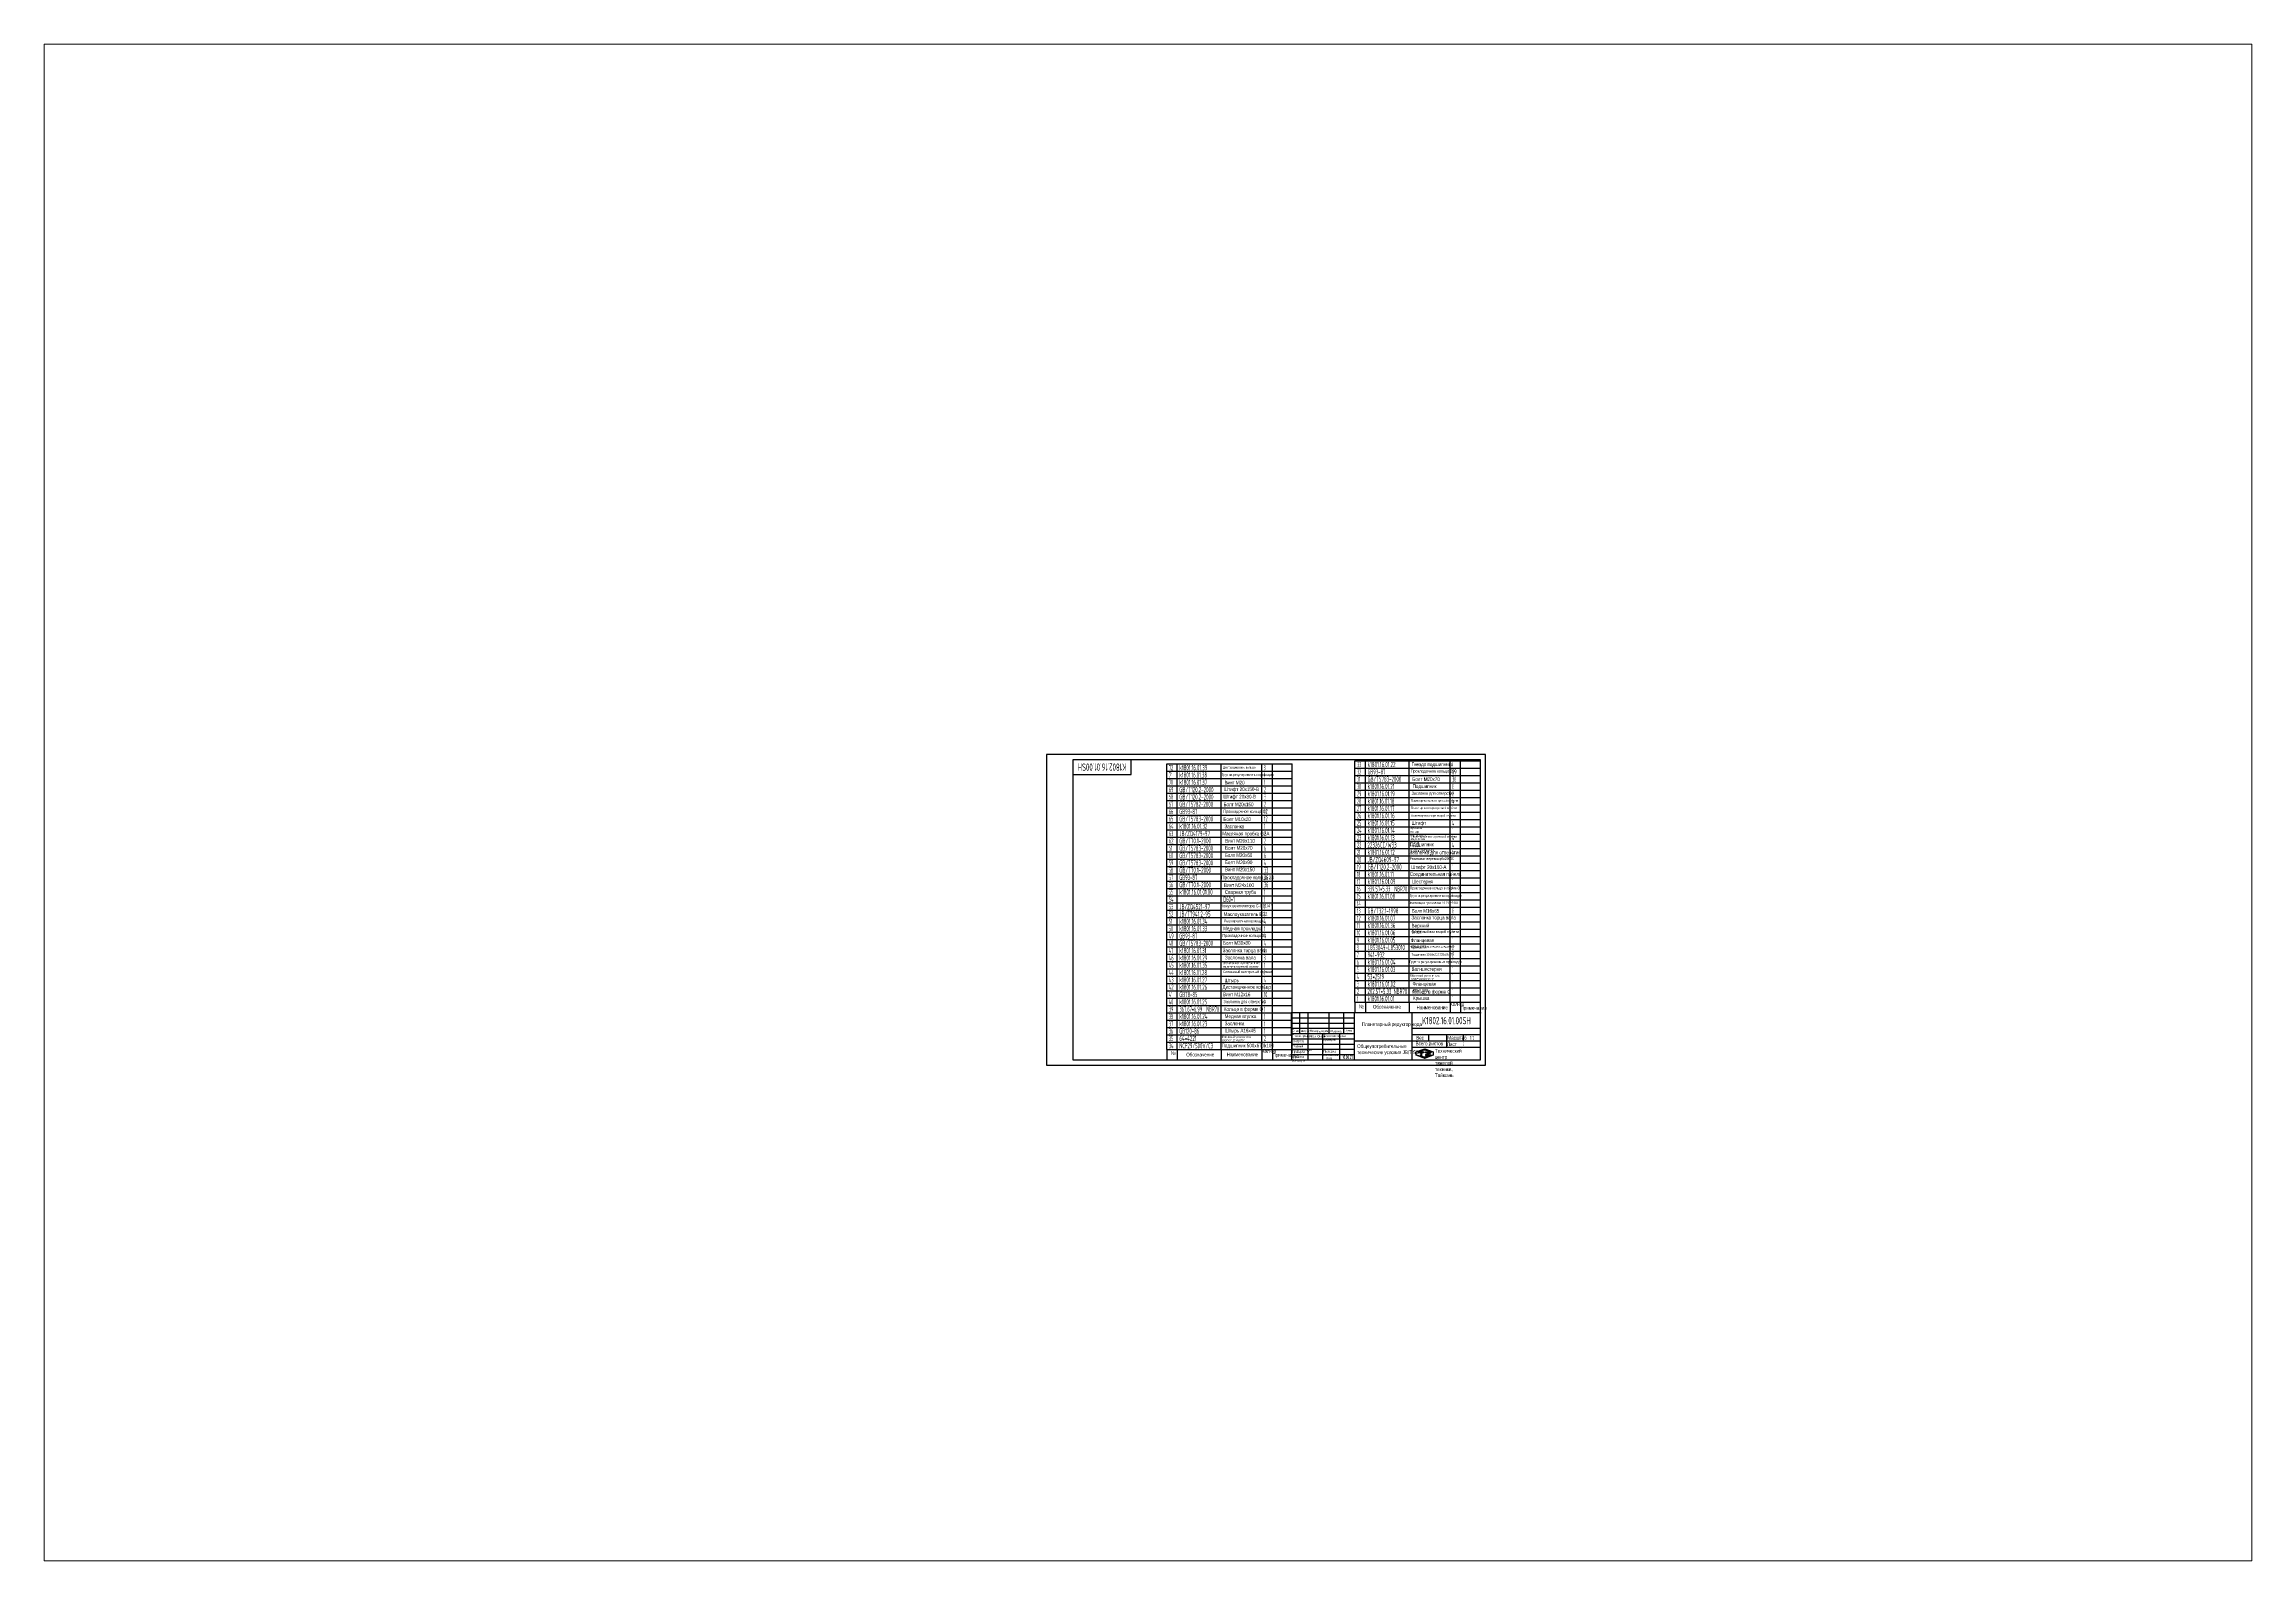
# Paper-space layout 'Layout1' of a CAD drawing. Header units: millimetres. Extents: x 29 to 257, y 20 to 177.
# The model-space entities are those that its viewports show. They can reach past a viewport. Long polylines and large blocks are cut down to what shows.
import ezdxf
from ezdxf.enums import TextEntityAlignment as Align

# ---------------------------------------------------------------- set-up
doc = ezdxf.new("R2010")
doc.units = ezdxf.units.MM
doc.header["$LTSCALE"] = 120
doc.linetypes.add('F', pattern=[0.75, 0.5, -0.25])
doc.linetypes.add('G', pattern=[2, 1.25, -0.25, 0.25, -0.25])
for name, color, linetype in [('01', 7, 'Continuous'), ('02', 1, 'Continuous'), ('04', 2, 'F'), ('05', 4, 'G'), ('11', 3, 'Continuous'), ('THICK', 7, 'Continuous')]:
    doc.layers.add(name, color=color, linetype=linetype)
doc.styles.get("Standard").update_dxf_attribs({"font": 'isocp', "width": 0.707, "bigfont": 'intecad.shx'})

# ---------------------------------------------------------------- blocks, each defined once
blk = doc.blocks.new('*U16', base_point=(252, 168.3))
at = {"layer": '01'}
for p, q in [((252, 168.3), (252, 182.3)), ((196, 168.3), (252, 168.3))]:
    blk.add_line(p, q, dxfattribs=at)
blk = doc.blocks.new('*U17')
at = {"layer": '04'}
blk.add_blockref('*U16', (0, 0), dxfattribs=at)
blk = doc.blocks.new('*U18')
at = {"layer": '01'}
for points in [[(415, 292), (25, 292)], [(25, 292), (25, 5)], [(415, 5), (415, 292)], [(25, 5), (415, 5)]]:
    blk.add_lwpolyline(points, dxfattribs=at)
at = {"layer": '02'}
for points in [[(420, 297), (0, 297)], [(0, 297), (0, 0)], [(420, 0), (420, 297)], [(0, 0), (420, 0)]]:
    blk.add_lwpolyline(points, dxfattribs=at)
blk = doc.blocks.new('*U21')
at = {"layer": '01'}
for p, q in [((0, -84), (0, 0)), ((1440, -84), (1440, 0))]:
    blk.add_line(p, q, dxfattribs=at)
at = {"layer": '02'}
for p, q in [((0, 0), (120, 0)), ((120, -84), (120, 0)), ((120, 0), (624, 0)), ((624, -84), (624, 0)), ((624, 0), (1092, 0)), ((1092, -84), (1092, 0)), ((1092, 0), (1212, 0)), ((1212, -84), (1212, 0)), ((1212, 0), (1440, 0))]:
    blk.add_line(p, q, dxfattribs=at)
blk = doc.blocks.new('*U22')
at = {"layer": '01'}
for p, q in [((0, -84), (0, 0)), ((1440, -84), (1440, 0))]:
    blk.add_line(p, q, dxfattribs=at)
at = {"layer": '02'}
for p, q in [((0, 0), (120, 0)), ((120, -84), (120, 0)), ((120, 0), (624, 0)), ((624, -84), (624, 0)), ((624, 0), (1092, 0)), ((1092, -84), (1092, 0)), ((1092, 0), (1212, 0)), ((1212, -84), (1212, 0)), ((1212, 0), (1440, 0))]:
    blk.add_line(p, q, dxfattribs=at)
blk = doc.blocks.new('*U23')
at = {"layer": '01'}
for p, q in [((0, -84), (0, 0)), ((1440, -84), (1440, 0))]:
    blk.add_line(p, q, dxfattribs=at)
at = {"layer": '02'}
for p, q in [((0, 0), (120, 0)), ((120, -84), (120, 0)), ((120, 0), (624, 0)), ((624, -84), (624, 0)), ((624, 0), (1092, 0)), ((1092, -84), (1092, 0)), ((1092, 0), (1212, 0)), ((1212, -84), (1212, 0)), ((1212, 0), (1440, 0))]:
    blk.add_line(p, q, dxfattribs=at)
blk = doc.blocks.new('*U24')
at = {"layer": '01'}
for p, q in [((0, -84), (0, 0)), ((1440, -84), (1440, 0))]:
    blk.add_line(p, q, dxfattribs=at)
at = {"layer": '02'}
for p, q in [((0, 0), (120, 0)), ((120, -84), (120, 0)), ((120, 0), (624, 0)), ((624, -84), (624, 0)), ((624, 0), (1092, 0)), ((1092, -84), (1092, 0)), ((1092, 0), (1212, 0)), ((1212, -84), (1212, 0)), ((1212, 0), (1440, 0))]:
    blk.add_line(p, q, dxfattribs=at)
blk = doc.blocks.new('*U25')
at = {"layer": '01'}
for p, q in [((0, -84), (0, 0)), ((1440, -84), (1440, 0))]:
    blk.add_line(p, q, dxfattribs=at)
at = {"layer": '02'}
for p, q in [((0, 0), (120, 0)), ((120, -84), (120, 0)), ((120, 0), (624, 0)), ((624, -84), (624, 0)), ((624, 0), (1092, 0)), ((1092, -84), (1092, 0)), ((1092, 0), (1212, 0)), ((1212, -84), (1212, 0)), ((1212, 0), (1440, 0))]:
    blk.add_line(p, q, dxfattribs=at)
blk = doc.blocks.new('*U26')
at = {"layer": '01'}
for p, q in [((0, -84), (0, 0)), ((1440, -84), (1440, 0))]:
    blk.add_line(p, q, dxfattribs=at)
at = {"layer": '02'}
for p, q in [((0, 0), (120, 0)), ((120, -84), (120, 0)), ((120, 0), (624, 0)), ((624, -84), (624, 0)), ((624, 0), (1092, 0)), ((1092, -84), (1092, 0)), ((1092, 0), (1212, 0)), ((1212, -84), (1212, 0)), ((1212, 0), (1440, 0))]:
    blk.add_line(p, q, dxfattribs=at)
blk = doc.blocks.new('*U27')
at = {"layer": '01'}
for p, q in [((0, -84), (0, 0)), ((1440, -84), (1440, 0))]:
    blk.add_line(p, q, dxfattribs=at)
at = {"layer": '02'}
for p, q in [((0, 0), (120, 0)), ((120, -84), (120, 0)), ((120, 0), (624, 0)), ((624, -84), (624, 0)), ((624, 0), (1092, 0)), ((1092, -84), (1092, 0)), ((1092, 0), (1212, 0)), ((1212, -84), (1212, 0)), ((1212, 0), (1440, 0))]:
    blk.add_line(p, q, dxfattribs=at)
blk = doc.blocks.new('*U28')
at = {"layer": '01'}
for p, q in [((0, -84), (0, 0)), ((1440, -84), (1440, 0))]:
    blk.add_line(p, q, dxfattribs=at)
at = {"layer": '02'}
for p, q in [((0, 0), (120, 0)), ((120, -84), (120, 0)), ((120, 0), (624, 0)), ((624, -84), (624, 0)), ((624, 0), (1092, 0)), ((1092, -84), (1092, 0)), ((1092, 0), (1212, 0)), ((1212, -84), (1212, 0)), ((1212, 0), (1440, 0))]:
    blk.add_line(p, q, dxfattribs=at)
blk = doc.blocks.new('*U29')
at = {"layer": '01'}
for p, q in [((0, -84), (0, 0)), ((1440, -84), (1440, 0))]:
    blk.add_line(p, q, dxfattribs=at)
at = {"layer": '02'}
for p, q in [((0, 0), (120, 0)), ((120, -84), (120, 0)), ((120, 0), (624, 0)), ((624, -84), (624, 0)), ((624, 0), (1092, 0)), ((1092, -84), (1092, 0)), ((1092, 0), (1212, 0)), ((1212, -84), (1212, 0)), ((1212, 0), (1440, 0))]:
    blk.add_line(p, q, dxfattribs=at)
blk = doc.blocks.new('*U30')
at = {"layer": '01'}
for p, q in [((0, -84), (0, 0)), ((1440, -84), (1440, 0))]:
    blk.add_line(p, q, dxfattribs=at)
at = {"layer": '02'}
for p, q in [((0, 0), (120, 0)), ((120, -84), (120, 0)), ((120, 0), (624, 0)), ((624, -84), (624, 0)), ((624, 0), (1092, 0)), ((1092, -84), (1092, 0)), ((1092, 0), (1212, 0)), ((1212, -84), (1212, 0)), ((1212, 0), (1440, 0))]:
    blk.add_line(p, q, dxfattribs=at)
blk = doc.blocks.new('*U31')
at = {"layer": '01'}
for p, q in [((0, -84), (0, 0)), ((1440, -84), (1440, 0))]:
    blk.add_line(p, q, dxfattribs=at)
at = {"layer": '02'}
for p, q in [((0, 0), (120, 0)), ((120, -84), (120, 0)), ((120, 0), (624, 0)), ((624, -84), (624, 0)), ((624, 0), (1092, 0)), ((1092, -84), (1092, 0)), ((1092, 0), (1212, 0)), ((1212, -84), (1212, 0)), ((1212, 0), (1440, 0))]:
    blk.add_line(p, q, dxfattribs=at)
blk = doc.blocks.new('*U32')
at = {"layer": '01'}
for p, q in [((0, -84), (0, 0)), ((1440, -84), (1440, 0))]:
    blk.add_line(p, q, dxfattribs=at)
at = {"layer": '02'}
for p, q in [((0, 0), (120, 0)), ((120, -84), (120, 0)), ((120, 0), (624, 0)), ((624, -84), (624, 0)), ((624, 0), (1092, 0)), ((1092, -84), (1092, 0)), ((1092, 0), (1212, 0)), ((1212, -84), (1212, 0)), ((1212, 0), (1440, 0))]:
    blk.add_line(p, q, dxfattribs=at)
blk = doc.blocks.new('*U33')
at = {"layer": '01'}
for p, q in [((0, -84), (0, 0)), ((1440, -84), (1440, 0))]:
    blk.add_line(p, q, dxfattribs=at)
at = {"layer": '02'}
for p, q in [((0, 0), (120, 0)), ((120, -84), (120, 0)), ((120, 0), (624, 0)), ((624, -84), (624, 0)), ((624, 0), (1092, 0)), ((1092, -84), (1092, 0)), ((1092, 0), (1212, 0)), ((1212, -84), (1212, 0)), ((1212, 0), (1440, 0))]:
    blk.add_line(p, q, dxfattribs=at)
blk = doc.blocks.new('*U34')
at = {"layer": '01'}
for p, q in [((0, -84), (0, 0)), ((1440, -84), (1440, 0))]:
    blk.add_line(p, q, dxfattribs=at)
at = {"layer": '02'}
for p, q in [((0, 0), (120, 0)), ((120, -84), (120, 0)), ((120, 0), (624, 0)), ((624, -84), (624, 0)), ((624, 0), (1092, 0)), ((1092, -84), (1092, 0)), ((1092, 0), (1212, 0)), ((1212, -84), (1212, 0)), ((1212, 0), (1440, 0))]:
    blk.add_line(p, q, dxfattribs=at)
blk = doc.blocks.new('*U35')
at = {"layer": '01'}
for p, q in [((0, -84), (0, 0)), ((1440, -84), (1440, 0))]:
    blk.add_line(p, q, dxfattribs=at)
at = {"layer": '02'}
for p, q in [((0, 0), (120, 0)), ((120, -84), (120, 0)), ((120, 0), (624, 0)), ((624, -84), (624, 0)), ((624, 0), (1092, 0)), ((1092, -84), (1092, 0)), ((1092, 0), (1212, 0)), ((1212, -84), (1212, 0)), ((1212, 0), (1440, 0))]:
    blk.add_line(p, q, dxfattribs=at)
blk = doc.blocks.new('*U36')
at = {"layer": '01'}
for p, q in [((0, -84), (0, 0)), ((1440, -84), (1440, 0))]:
    blk.add_line(p, q, dxfattribs=at)
at = {"layer": '02'}
for p, q in [((0, 0), (120, 0)), ((120, -84), (120, 0)), ((120, 0), (624, 0)), ((624, -84), (624, 0)), ((624, 0), (1092, 0)), ((1092, -84), (1092, 0)), ((1092, 0), (1212, 0)), ((1212, -84), (1212, 0)), ((1212, 0), (1440, 0))]:
    blk.add_line(p, q, dxfattribs=at)
blk = doc.blocks.new('*U37')
at = {"layer": '01'}
for p, q in [((0, -84), (0, 0)), ((1440, -84), (1440, 0))]:
    blk.add_line(p, q, dxfattribs=at)
at = {"layer": '02'}
for p, q in [((0, 0), (120, 0)), ((120, -84), (120, 0)), ((120, 0), (624, 0)), ((624, -84), (624, 0)), ((624, 0), (1092, 0)), ((1092, -84), (1092, 0)), ((1092, 0), (1212, 0)), ((1212, -84), (1212, 0)), ((1212, 0), (1440, 0))]:
    blk.add_line(p, q, dxfattribs=at)
blk = doc.blocks.new('*U38')
at = {"layer": '01'}
for p, q in [((0, -84), (0, 0)), ((1440, -84), (1440, 0))]:
    blk.add_line(p, q, dxfattribs=at)
at = {"layer": '02'}
for p, q in [((0, 0), (120, 0)), ((120, -84), (120, 0)), ((120, 0), (624, 0)), ((624, -84), (624, 0)), ((624, 0), (1092, 0)), ((1092, -84), (1092, 0)), ((1092, 0), (1212, 0)), ((1212, -84), (1212, 0)), ((1212, 0), (1440, 0))]:
    blk.add_line(p, q, dxfattribs=at)
blk = doc.blocks.new('*U39')
at = {"layer": '01'}
for p, q in [((0, -84), (0, 0)), ((1440, -84), (1440, 0))]:
    blk.add_line(p, q, dxfattribs=at)
at = {"layer": '02'}
for p, q in [((0, 0), (120, 0)), ((120, -84), (120, 0)), ((120, 0), (624, 0)), ((624, -84), (624, 0)), ((624, 0), (1092, 0)), ((1092, -84), (1092, 0)), ((1092, 0), (1212, 0)), ((1212, -84), (1212, 0)), ((1212, 0), (1440, 0))]:
    blk.add_line(p, q, dxfattribs=at)
blk = doc.blocks.new('*U40')
at = {"layer": '01'}
for p, q in [((0, -84), (0, 0)), ((1440, -84), (1440, 0))]:
    blk.add_line(p, q, dxfattribs=at)
at = {"layer": '02'}
for p, q in [((0, 0), (120, 0)), ((120, -84), (120, 0)), ((120, 0), (624, 0)), ((624, -84), (624, 0)), ((624, 0), (1092, 0)), ((1092, -84), (1092, 0)), ((1092, 0), (1212, 0)), ((1212, -84), (1212, 0)), ((1212, 0), (1440, 0))]:
    blk.add_line(p, q, dxfattribs=at)
blk = doc.blocks.new('*U41')
at = {"layer": '01'}
for p, q in [((0, -84), (0, 0)), ((1440, -84), (1440, 0))]:
    blk.add_line(p, q, dxfattribs=at)
at = {"layer": '02'}
for p, q in [((0, 0), (120, 0)), ((120, -84), (120, 0)), ((120, 0), (624, 0)), ((624, -84), (624, 0)), ((624, 0), (1092, 0)), ((1092, -84), (1092, 0)), ((1092, 0), (1212, 0)), ((1212, -84), (1212, 0)), ((1212, 0), (1440, 0))]:
    blk.add_line(p, q, dxfattribs=at)
blk = doc.blocks.new('*U42')
at = {"layer": '01'}
for p, q in [((0, -84), (0, 0)), ((1440, -84), (1440, 0))]:
    blk.add_line(p, q, dxfattribs=at)
at = {"layer": '02'}
for p, q in [((0, 0), (120, 0)), ((120, -84), (120, 0)), ((120, 0), (624, 0)), ((624, -84), (624, 0)), ((624, 0), (1092, 0)), ((1092, -84), (1092, 0)), ((1092, 0), (1212, 0)), ((1212, -84), (1212, 0)), ((1212, 0), (1440, 0))]:
    blk.add_line(p, q, dxfattribs=at)
blk = doc.blocks.new('*U43')
at = {"layer": '01'}
for p, q in [((0, -84), (0, 0)), ((1440, -84), (1440, 0))]:
    blk.add_line(p, q, dxfattribs=at)
at = {"layer": '02'}
for p, q in [((0, 0), (120, 0)), ((120, -84), (120, 0)), ((120, 0), (624, 0)), ((624, -84), (624, 0)), ((624, 0), (1092, 0)), ((1092, -84), (1092, 0)), ((1092, 0), (1212, 0)), ((1212, -84), (1212, 0)), ((1212, 0), (1440, 0))]:
    blk.add_line(p, q, dxfattribs=at)
blk = doc.blocks.new('*U44')
at = {"layer": '01'}
for p, q in [((0, -84), (0, 0)), ((1440, -84), (1440, 0))]:
    blk.add_line(p, q, dxfattribs=at)
at = {"layer": '02'}
for p, q in [((0, 0), (120, 0)), ((120, -84), (120, 0)), ((120, 0), (624, 0)), ((624, -84), (624, 0)), ((624, 0), (1092, 0)), ((1092, -84), (1092, 0)), ((1092, 0), (1212, 0)), ((1212, -84), (1212, 0)), ((1212, 0), (1440, 0))]:
    blk.add_line(p, q, dxfattribs=at)
blk = doc.blocks.new('*U45')
at = {"layer": '01'}
for p, q in [((0, -84), (0, 0)), ((1440, -84), (1440, 0))]:
    blk.add_line(p, q, dxfattribs=at)
at = {"layer": '02'}
for p, q in [((0, 0), (120, 0)), ((120, -84), (120, 0)), ((120, 0), (624, 0)), ((624, -84), (624, 0)), ((624, 0), (1092, 0)), ((1092, -84), (1092, 0)), ((1092, 0), (1212, 0)), ((1212, -84), (1212, 0)), ((1212, 0), (1440, 0))]:
    blk.add_line(p, q, dxfattribs=at)
blk = doc.blocks.new('*U46')
at = {"layer": '01'}
for p, q in [((0, -84), (0, 0)), ((1440, -84), (1440, 0))]:
    blk.add_line(p, q, dxfattribs=at)
at = {"layer": '02'}
for p, q in [((0, 0), (120, 0)), ((120, -84), (120, 0)), ((120, 0), (624, 0)), ((624, -84), (624, 0)), ((624, 0), (1092, 0)), ((1092, -84), (1092, 0)), ((1092, 0), (1212, 0)), ((1212, -84), (1212, 0)), ((1212, 0), (1440, 0))]:
    blk.add_line(p, q, dxfattribs=at)
blk = doc.blocks.new('*U47')
at = {"layer": '01'}
for p, q in [((0, -84), (0, 0)), ((1440, -84), (1440, 0))]:
    blk.add_line(p, q, dxfattribs=at)
at = {"layer": '02'}
for p, q in [((0, 0), (120, 0)), ((120, -84), (120, 0)), ((120, 0), (624, 0)), ((624, -84), (624, 0)), ((624, 0), (1092, 0)), ((1092, -84), (1092, 0)), ((1092, 0), (1212, 0)), ((1212, -84), (1212, 0)), ((1212, 0), (1440, 0))]:
    blk.add_line(p, q, dxfattribs=at)
blk = doc.blocks.new('*U48')
at = {"layer": '01'}
for p, q in [((0, -84), (0, 0)), ((1440, -84), (1440, 0))]:
    blk.add_line(p, q, dxfattribs=at)
at = {"layer": '02'}
for p, q in [((0, 0), (120, 0)), ((120, -84), (120, 0)), ((120, 0), (624, 0)), ((624, -84), (624, 0)), ((624, 0), (1092, 0)), ((1092, -84), (1092, 0)), ((1092, 0), (1212, 0)), ((1212, -84), (1212, 0)), ((1212, 0), (1440, 0))]:
    blk.add_line(p, q, dxfattribs=at)
blk = doc.blocks.new('*U49')
at = {"layer": '01'}
for p, q in [((0, -84), (0, 0)), ((1440, -84), (1440, 0))]:
    blk.add_line(p, q, dxfattribs=at)
at = {"layer": '02'}
for p, q in [((0, 0), (120, 0)), ((120, -84), (120, 0)), ((120, 0), (624, 0)), ((624, -84), (624, 0)), ((624, 0), (1092, 0)), ((1092, -84), (1092, 0)), ((1092, 0), (1212, 0)), ((1212, -84), (1212, 0)), ((1212, 0), (1440, 0))]:
    blk.add_line(p, q, dxfattribs=at)
blk = doc.blocks.new('*U50')
at = {"layer": '01'}
for p, q in [((0, -84), (0, 0)), ((1440, -84), (1440, 0))]:
    blk.add_line(p, q, dxfattribs=at)
at = {"layer": '02'}
for p, q in [((0, 0), (120, 0)), ((120, -84), (120, 0)), ((120, 0), (624, 0)), ((624, -84), (624, 0)), ((624, 0), (1092, 0)), ((1092, -84), (1092, 0)), ((1092, 0), (1212, 0)), ((1212, -84), (1212, 0)), ((1212, 0), (1440, 0))]:
    blk.add_line(p, q, dxfattribs=at)
blk = doc.blocks.new('*U51')
at = {"layer": '01'}
for p, q in [((0, -84), (0, 0)), ((1440, -84), (1440, 0))]:
    blk.add_line(p, q, dxfattribs=at)
at = {"layer": '02'}
for p, q in [((0, 0), (120, 0)), ((120, -84), (120, 0)), ((120, 0), (624, 0)), ((624, -84), (624, 0)), ((624, 0), (1092, 0)), ((1092, -84), (1092, 0)), ((1092, 0), (1212, 0)), ((1212, -84), (1212, 0)), ((1212, 0), (1440, 0))]:
    blk.add_line(p, q, dxfattribs=at)
blk = doc.blocks.new('*U52')
at = {"layer": '01'}
for p, q in [((0, -84), (0, 0)), ((1440, -84), (1440, 0))]:
    blk.add_line(p, q, dxfattribs=at)
at = {"layer": '02'}
for p, q in [((0, 0), (120, 0)), ((120, -84), (120, 0)), ((120, 0), (624, 0)), ((624, -84), (624, 0)), ((624, 0), (1092, 0)), ((1092, -84), (1092, 0)), ((1092, 0), (1212, 0)), ((1212, -84), (1212, 0)), ((1212, 0), (1440, 0))]:
    blk.add_line(p, q, dxfattribs=at)
blk = doc.blocks.new('*U53')
at = {"layer": '01'}
for p, q in [((0, -84), (0, 0)), ((0, 0), (120, 0)), ((120, 0), (624, 0)), ((624, 0), (1092, 0)), ((1092, 0), (1212, 0)), ((1212, 0), (1440, 0)), ((1440, -84), (1440, 0))]:
    blk.add_line(p, q, dxfattribs=at)
at = {"layer": '02'}
for p, q in [((120, -84), (120, 0)), ((624, -84), (624, 0)), ((1092, -84), (1092, 0)), ((1212, -84), (1212, 0))]:
    blk.add_line(p, q, dxfattribs=at)
blk = doc.blocks.new('*U56')
at = {"layer": '01'}
for p, q in [((0, -84), (0, 0)), ((1440, -84), (1440, 0))]:
    blk.add_line(p, q, dxfattribs=at)
at = {"layer": '02'}
for p, q in [((0, 0), (120, 0)), ((120, -84), (120, 0)), ((120, 0), (624, 0)), ((624, -84), (624, 0)), ((624, 0), (1092, 0)), ((1092, -84), (1092, 0)), ((1092, 0), (1212, 0)), ((1212, -84), (1212, 0)), ((1212, 0), (1440, 0))]:
    blk.add_line(p, q, dxfattribs=at)
blk = doc.blocks.new('*U57')
at = {"layer": '01'}
for p, q in [((0, -84), (0, 0)), ((1440, -84), (1440, 0))]:
    blk.add_line(p, q, dxfattribs=at)
at = {"layer": '02'}
for p, q in [((0, 0), (120, 0)), ((120, -84), (120, 0)), ((120, 0), (624, 0)), ((624, -84), (624, 0)), ((624, 0), (1092, 0)), ((1092, -84), (1092, 0)), ((1092, 0), (1212, 0)), ((1212, -84), (1212, 0)), ((1212, 0), (1440, 0))]:
    blk.add_line(p, q, dxfattribs=at)
blk = doc.blocks.new('*U58')
at = {"layer": '01'}
for p, q in [((0, -84), (0, 0)), ((1440, -84), (1440, 0))]:
    blk.add_line(p, q, dxfattribs=at)
at = {"layer": '02'}
for p, q in [((0, 0), (120, 0)), ((120, -84), (120, 0)), ((120, 0), (624, 0)), ((624, -84), (624, 0)), ((624, 0), (1092, 0)), ((1092, -84), (1092, 0)), ((1092, 0), (1212, 0)), ((1212, -84), (1212, 0)), ((1212, 0), (1440, 0))]:
    blk.add_line(p, q, dxfattribs=at)
blk = doc.blocks.new('*U59')
at = {"layer": '01'}
for p, q in [((0, -84), (0, 0)), ((1440, -84), (1440, 0))]:
    blk.add_line(p, q, dxfattribs=at)
at = {"layer": '02'}
for p, q in [((0, 0), (120, 0)), ((120, -84), (120, 0)), ((120, 0), (624, 0)), ((624, -84), (624, 0)), ((624, 0), (1092, 0)), ((1092, -84), (1092, 0)), ((1092, 0), (1212, 0)), ((1212, -84), (1212, 0)), ((1212, 0), (1440, 0))]:
    blk.add_line(p, q, dxfattribs=at)
blk = doc.blocks.new('*U60')
at = {"layer": '01'}
for p, q in [((0, -84), (0, 0)), ((1440, -84), (1440, 0))]:
    blk.add_line(p, q, dxfattribs=at)
at = {"layer": '02'}
for p, q in [((0, 0), (120, 0)), ((120, -84), (120, 0)), ((120, 0), (624, 0)), ((624, -84), (624, 0)), ((624, 0), (1092, 0)), ((1092, -84), (1092, 0)), ((1092, 0), (1212, 0)), ((1212, -84), (1212, 0)), ((1212, 0), (1440, 0))]:
    blk.add_line(p, q, dxfattribs=at)
blk = doc.blocks.new('*U61')
at = {"layer": '01'}
for p, q in [((0, -84), (0, 0)), ((1440, -84), (1440, 0))]:
    blk.add_line(p, q, dxfattribs=at)
at = {"layer": '02'}
for p, q in [((0, 0), (120, 0)), ((120, -84), (120, 0)), ((120, 0), (624, 0)), ((624, -84), (624, 0)), ((624, 0), (1092, 0)), ((1092, -84), (1092, 0)), ((1092, 0), (1212, 0)), ((1212, -84), (1212, 0)), ((1212, 0), (1440, 0))]:
    blk.add_line(p, q, dxfattribs=at)
blk = doc.blocks.new('*U62')
at = {"layer": '01'}
for p, q in [((0, -84), (0, 0)), ((1440, -84), (1440, 0))]:
    blk.add_line(p, q, dxfattribs=at)
at = {"layer": '02'}
for p, q in [((0, 0), (120, 0)), ((120, -84), (120, 0)), ((120, 0), (624, 0)), ((624, -84), (624, 0)), ((624, 0), (1092, 0)), ((1092, -84), (1092, 0)), ((1092, 0), (1212, 0)), ((1212, -84), (1212, 0)), ((1212, 0), (1440, 0))]:
    blk.add_line(p, q, dxfattribs=at)
blk = doc.blocks.new('*U63')
at = {"layer": '01'}
for p, q in [((0, -84), (0, 0)), ((1440, -84), (1440, 0))]:
    blk.add_line(p, q, dxfattribs=at)
at = {"layer": '02'}
for p, q in [((0, 0), (120, 0)), ((120, -84), (120, 0)), ((120, 0), (624, 0)), ((624, -84), (624, 0)), ((624, 0), (1092, 0)), ((1092, -84), (1092, 0)), ((1092, 0), (1212, 0)), ((1212, -84), (1212, 0)), ((1212, 0), (1440, 0))]:
    blk.add_line(p, q, dxfattribs=at)
blk = doc.blocks.new('*U64')
at = {"layer": '01'}
for p, q in [((0, -84), (0, 0)), ((1440, -84), (1440, 0))]:
    blk.add_line(p, q, dxfattribs=at)
at = {"layer": '02'}
for p, q in [((0, 0), (120, 0)), ((120, -84), (120, 0)), ((120, 0), (624, 0)), ((624, -84), (624, 0)), ((624, 0), (1092, 0)), ((1092, -84), (1092, 0)), ((1092, 0), (1212, 0)), ((1212, -84), (1212, 0)), ((1212, 0), (1440, 0))]:
    blk.add_line(p, q, dxfattribs=at)
blk = doc.blocks.new('*U65')
at = {"layer": '01'}
for p, q in [((0, -84), (0, 0)), ((1440, -84), (1440, 0))]:
    blk.add_line(p, q, dxfattribs=at)
at = {"layer": '02'}
for p, q in [((0, 0), (120, 0)), ((120, -84), (120, 0)), ((120, 0), (624, 0)), ((624, -84), (624, 0)), ((624, 0), (1092, 0)), ((1092, -84), (1092, 0)), ((1092, 0), (1212, 0)), ((1212, -84), (1212, 0)), ((1212, 0), (1440, 0))]:
    blk.add_line(p, q, dxfattribs=at)
blk = doc.blocks.new('*U66')
at = {"layer": '01'}
for p, q in [((0, -84), (0, 0)), ((1440, -84), (1440, 0))]:
    blk.add_line(p, q, dxfattribs=at)
at = {"layer": '02'}
for p, q in [((0, 0), (120, 0)), ((120, -84), (120, 0)), ((120, 0), (624, 0)), ((624, -84), (624, 0)), ((624, 0), (1092, 0)), ((1092, -84), (1092, 0)), ((1092, 0), (1212, 0)), ((1212, -84), (1212, 0)), ((1212, 0), (1440, 0))]:
    blk.add_line(p, q, dxfattribs=at)
blk = doc.blocks.new('*U67')
at = {"layer": '01'}
for p, q in [((0, -84), (0, 0)), ((1440, -84), (1440, 0))]:
    blk.add_line(p, q, dxfattribs=at)
at = {"layer": '02'}
for p, q in [((0, 0), (120, 0)), ((120, -84), (120, 0)), ((120, 0), (624, 0)), ((624, -84), (624, 0)), ((624, 0), (1092, 0)), ((1092, -84), (1092, 0)), ((1092, 0), (1212, 0)), ((1212, -84), (1212, 0)), ((1212, 0), (1440, 0))]:
    blk.add_line(p, q, dxfattribs=at)
blk = doc.blocks.new('*U68')
at = {"layer": '01'}
for p, q in [((0, -84), (0, 0)), ((1440, -84), (1440, 0))]:
    blk.add_line(p, q, dxfattribs=at)
at = {"layer": '02'}
for p, q in [((0, 0), (120, 0)), ((120, -84), (120, 0)), ((120, 0), (624, 0)), ((624, -84), (624, 0)), ((624, 0), (1092, 0)), ((1092, -84), (1092, 0)), ((1092, 0), (1212, 0)), ((1212, -84), (1212, 0)), ((1212, 0), (1440, 0))]:
    blk.add_line(p, q, dxfattribs=at)
blk = doc.blocks.new('*U69')
at = {"layer": '01'}
for p, q in [((0, -84), (0, 0)), ((1440, -84), (1440, 0))]:
    blk.add_line(p, q, dxfattribs=at)
at = {"layer": '02'}
for p, q in [((0, 0), (120, 0)), ((120, -84), (120, 0)), ((120, 0), (624, 0)), ((624, -84), (624, 0)), ((624, 0), (1092, 0)), ((1092, -84), (1092, 0)), ((1092, 0), (1212, 0)), ((1212, -84), (1212, 0)), ((1212, 0), (1440, 0))]:
    blk.add_line(p, q, dxfattribs=at)
blk = doc.blocks.new('*U70')
at = {"layer": '01'}
for p, q in [((0, -84), (0, 0)), ((1440, -84), (1440, 0))]:
    blk.add_line(p, q, dxfattribs=at)
at = {"layer": '02'}
for p, q in [((0, 0), (120, 0)), ((120, -84), (120, 0)), ((120, 0), (624, 0)), ((624, -84), (624, 0)), ((624, 0), (1092, 0)), ((1092, -84), (1092, 0)), ((1092, 0), (1212, 0)), ((1212, -84), (1212, 0)), ((1212, 0), (1440, 0))]:
    blk.add_line(p, q, dxfattribs=at)
blk = doc.blocks.new('*U71')
at = {"layer": '01'}
for p, q in [((0, -84), (0, 0)), ((1440, -84), (1440, 0))]:
    blk.add_line(p, q, dxfattribs=at)
at = {"layer": '02'}
for p, q in [((0, 0), (120, 0)), ((120, -84), (120, 0)), ((120, 0), (624, 0)), ((624, -84), (624, 0)), ((624, 0), (1092, 0)), ((1092, -84), (1092, 0)), ((1092, 0), (1212, 0)), ((1212, -84), (1212, 0)), ((1212, 0), (1440, 0))]:
    blk.add_line(p, q, dxfattribs=at)
blk = doc.blocks.new('*U72')
at = {"layer": '01'}
for p, q in [((0, -84), (0, 0)), ((1440, -84), (1440, 0))]:
    blk.add_line(p, q, dxfattribs=at)
at = {"layer": '02'}
for p, q in [((0, 0), (120, 0)), ((120, -84), (120, 0)), ((120, 0), (624, 0)), ((624, -84), (624, 0)), ((624, 0), (1092, 0)), ((1092, -84), (1092, 0)), ((1092, 0), (1212, 0)), ((1212, -84), (1212, 0)), ((1212, 0), (1440, 0))]:
    blk.add_line(p, q, dxfattribs=at)
blk = doc.blocks.new('*U73')
at = {"layer": '01'}
for p, q in [((0, -84), (0, 0)), ((1440, -84), (1440, 0))]:
    blk.add_line(p, q, dxfattribs=at)
at = {"layer": '02'}
for p, q in [((0, 0), (120, 0)), ((120, -84), (120, 0)), ((120, 0), (624, 0)), ((624, -84), (624, 0)), ((624, 0), (1092, 0)), ((1092, -84), (1092, 0)), ((1092, 0), (1212, 0)), ((1212, -84), (1212, 0)), ((1212, 0), (1440, 0))]:
    blk.add_line(p, q, dxfattribs=at)
blk = doc.blocks.new('*U74')
at = {"layer": '01'}
for p, q in [((0, -84), (0, 0)), ((1440, -84), (1440, 0))]:
    blk.add_line(p, q, dxfattribs=at)
at = {"layer": '02'}
for p, q in [((0, 0), (120, 0)), ((120, -84), (120, 0)), ((120, 0), (624, 0)), ((624, -84), (624, 0)), ((624, 0), (1092, 0)), ((1092, -84), (1092, 0)), ((1092, 0), (1212, 0)), ((1212, -84), (1212, 0)), ((1212, 0), (1440, 0))]:
    blk.add_line(p, q, dxfattribs=at)
blk = doc.blocks.new('*U75')
at = {"layer": '01'}
for p, q in [((0, -84), (0, 0)), ((1440, -84), (1440, 0))]:
    blk.add_line(p, q, dxfattribs=at)
at = {"layer": '02'}
for p, q in [((0, 0), (120, 0)), ((120, -84), (120, 0)), ((120, 0), (624, 0)), ((624, -84), (624, 0)), ((624, 0), (1092, 0)), ((1092, -84), (1092, 0)), ((1092, 0), (1212, 0)), ((1212, -84), (1212, 0)), ((1212, 0), (1440, 0))]:
    blk.add_line(p, q, dxfattribs=at)
blk = doc.blocks.new('*U76')
at = {"layer": '01'}
for p, q in [((0, -84), (0, 0)), ((1440, -84), (1440, 0))]:
    blk.add_line(p, q, dxfattribs=at)
at = {"layer": '02'}
for p, q in [((0, 0), (120, 0)), ((120, -84), (120, 0)), ((120, 0), (624, 0)), ((624, -84), (624, 0)), ((624, 0), (1092, 0)), ((1092, -84), (1092, 0)), ((1092, 0), (1212, 0)), ((1212, -84), (1212, 0)), ((1212, 0), (1440, 0))]:
    blk.add_line(p, q, dxfattribs=at)
blk = doc.blocks.new('*U77')
at = {"layer": '01'}
for p, q in [((0, -84), (0, 0)), ((1440, -84), (1440, 0))]:
    blk.add_line(p, q, dxfattribs=at)
at = {"layer": '02'}
for p, q in [((0, 0), (120, 0)), ((120, -84), (120, 0)), ((120, 0), (624, 0)), ((624, -84), (624, 0)), ((624, 0), (1092, 0)), ((1092, -84), (1092, 0)), ((1092, 0), (1212, 0)), ((1212, -84), (1212, 0)), ((1212, 0), (1440, 0))]:
    blk.add_line(p, q, dxfattribs=at)
blk = doc.blocks.new('*U78')
at = {"layer": '01'}
for p, q in [((0, -84), (0, 0)), ((1440, -84), (1440, 0))]:
    blk.add_line(p, q, dxfattribs=at)
at = {"layer": '02'}
for p, q in [((0, 0), (120, 0)), ((120, -84), (120, 0)), ((120, 0), (624, 0)), ((624, -84), (624, 0)), ((624, 0), (1092, 0)), ((1092, -84), (1092, 0)), ((1092, 0), (1212, 0)), ((1212, -84), (1212, 0)), ((1212, 0), (1440, 0))]:
    blk.add_line(p, q, dxfattribs=at)
blk = doc.blocks.new('*U79')
at = {"layer": '01'}
for p, q in [((0, -84), (0, 0)), ((1440, -84), (1440, 0))]:
    blk.add_line(p, q, dxfattribs=at)
at = {"layer": '02'}
for p, q in [((0, 0), (120, 0)), ((120, -84), (120, 0)), ((120, 0), (624, 0)), ((624, -84), (624, 0)), ((624, 0), (1092, 0)), ((1092, -84), (1092, 0)), ((1092, 0), (1212, 0)), ((1212, -84), (1212, 0)), ((1212, 0), (1440, 0))]:
    blk.add_line(p, q, dxfattribs=at)
blk = doc.blocks.new('*U80')
at = {"layer": '01'}
for p, q in [((0, -84), (0, 0)), ((1440, -84), (1440, 0))]:
    blk.add_line(p, q, dxfattribs=at)
at = {"layer": '02'}
for p, q in [((0, 0), (120, 0)), ((120, -84), (120, 0)), ((120, 0), (624, 0)), ((624, -84), (624, 0)), ((624, 0), (1092, 0)), ((1092, -84), (1092, 0)), ((1092, 0), (1212, 0)), ((1212, -84), (1212, 0)), ((1212, 0), (1440, 0))]:
    blk.add_line(p, q, dxfattribs=at)
blk = doc.blocks.new('*U81')
at = {"layer": '01'}
for p, q in [((0, -84), (0, 0)), ((1440, -84), (1440, 0))]:
    blk.add_line(p, q, dxfattribs=at)
at = {"layer": '02'}
for p, q in [((0, 0), (120, 0)), ((120, -84), (120, 0)), ((120, 0), (624, 0)), ((624, -84), (624, 0)), ((624, 0), (1092, 0)), ((1092, -84), (1092, 0)), ((1092, 0), (1212, 0)), ((1212, -84), (1212, 0)), ((1212, 0), (1440, 0))]:
    blk.add_line(p, q, dxfattribs=at)
blk = doc.blocks.new('*U82')
at = {"layer": '01'}
for p, q in [((0, -84), (0, 0)), ((1440, -84), (1440, 0))]:
    blk.add_line(p, q, dxfattribs=at)
at = {"layer": '02'}
for p, q in [((0, 0), (120, 0)), ((120, -84), (120, 0)), ((120, 0), (624, 0)), ((624, -84), (624, 0)), ((624, 0), (1092, 0)), ((1092, -84), (1092, 0)), ((1092, 0), (1212, 0)), ((1212, -84), (1212, 0)), ((1212, 0), (1440, 0))]:
    blk.add_line(p, q, dxfattribs=at)
blk = doc.blocks.new('*U83')
at = {"layer": '01'}
for p, q in [((0, -84), (0, 0)), ((1440, -84), (1440, 0))]:
    blk.add_line(p, q, dxfattribs=at)
at = {"layer": '02'}
for p, q in [((0, 0), (120, 0)), ((120, -84), (120, 0)), ((120, 0), (624, 0)), ((624, -84), (624, 0)), ((624, 0), (1092, 0)), ((1092, -84), (1092, 0)), ((1092, 0), (1212, 0)), ((1212, -84), (1212, 0)), ((1212, 0), (1440, 0))]:
    blk.add_line(p, q, dxfattribs=at)
blk = doc.blocks.new('*U84')
at = {"layer": '01'}
for p, q in [((0, -84), (0, 0)), ((1440, -84), (1440, 0))]:
    blk.add_line(p, q, dxfattribs=at)
at = {"layer": '02'}
for p, q in [((0, 0), (120, 0)), ((120, -84), (120, 0)), ((120, 0), (624, 0)), ((624, -84), (624, 0)), ((624, 0), (1092, 0)), ((1092, -84), (1092, 0)), ((1092, 0), (1212, 0)), ((1212, -84), (1212, 0)), ((1212, 0), (1440, 0))]:
    blk.add_line(p, q, dxfattribs=at)
blk = doc.blocks.new('*U85')
at = {"layer": '01'}
for p, q in [((0, -84), (0, 0)), ((1440, -84), (1440, 0))]:
    blk.add_line(p, q, dxfattribs=at)
at = {"layer": '02'}
for p, q in [((0, 0), (120, 0)), ((120, -84), (120, 0)), ((120, 0), (624, 0)), ((624, -84), (624, 0)), ((624, 0), (1092, 0)), ((1092, -84), (1092, 0)), ((1092, 0), (1212, 0)), ((1212, -84), (1212, 0)), ((1212, 0), (1440, 0))]:
    blk.add_line(p, q, dxfattribs=at)
blk = doc.blocks.new('*U86')
at = {"layer": '01'}
for p, q in [((0, -84), (0, 0)), ((1440, -84), (1440, 0))]:
    blk.add_line(p, q, dxfattribs=at)
at = {"layer": '02'}
for p, q in [((0, 0), (120, 0)), ((120, -84), (120, 0)), ((120, 0), (624, 0)), ((624, -84), (624, 0)), ((624, 0), (1092, 0)), ((1092, -84), (1092, 0)), ((1092, 0), (1212, 0)), ((1212, -84), (1212, 0)), ((1212, 0), (1440, 0))]:
    blk.add_line(p, q, dxfattribs=at)
blk = doc.blocks.new('*U87')
at = {"layer": '01'}
for p, q in [((0, -84), (0, 0)), ((1440, -84), (1440, 0))]:
    blk.add_line(p, q, dxfattribs=at)
at = {"layer": '02'}
for p, q in [((0, 0), (120, 0)), ((120, -84), (120, 0)), ((120, 0), (624, 0)), ((624, -84), (624, 0)), ((624, 0), (1092, 0)), ((1092, -84), (1092, 0)), ((1092, 0), (1212, 0)), ((1212, -84), (1212, 0)), ((1212, 0), (1440, 0))]:
    blk.add_line(p, q, dxfattribs=at)
blk = doc.blocks.new('*U88')
at = {"layer": '01'}
for p, q in [((0, -84), (0, 0)), ((1440, -84), (1440, 0))]:
    blk.add_line(p, q, dxfattribs=at)
at = {"layer": '02'}
for p, q in [((0, 0), (120, 0)), ((120, -84), (120, 0)), ((120, 0), (624, 0)), ((624, -84), (624, 0)), ((624, 0), (1092, 0)), ((1092, -84), (1092, 0)), ((1092, 0), (1212, 0)), ((1212, -84), (1212, 0)), ((1212, 0), (1440, 0))]:
    blk.add_line(p, q, dxfattribs=at)
blk = doc.blocks.new('*U89')
at = {"layer": '01'}
for p, q in [((0, -84), (0, 0)), ((1440, -84), (1440, 0))]:
    blk.add_line(p, q, dxfattribs=at)
at = {"layer": '02'}
for p, q in [((0, 0), (120, 0)), ((120, -84), (120, 0)), ((120, 0), (624, 0)), ((624, -84), (624, 0)), ((624, 0), (1092, 0)), ((1092, -84), (1092, 0)), ((1092, 0), (1212, 0)), ((1212, -84), (1212, 0)), ((1212, 0), (1440, 0))]:
    blk.add_line(p, q, dxfattribs=at)
blk = doc.blocks.new('*U90')
at = {"layer": '01'}
for p, q in [((0, -84), (0, 0)), ((1440, -84), (1440, 0))]:
    blk.add_line(p, q, dxfattribs=at)
at = {"layer": '02'}
for p, q in [((0, 0), (120, 0)), ((120, -84), (120, 0)), ((120, 0), (624, 0)), ((624, -84), (624, 0)), ((624, 0), (1092, 0)), ((1092, -84), (1092, 0)), ((1092, 0), (1212, 0)), ((1212, -84), (1212, 0)), ((1212, 0), (1440, 0))]:
    blk.add_line(p, q, dxfattribs=at)
blk = doc.blocks.new('*U91')
at = {"layer": '01'}
for p, q in [((0, -84), (0, 0)), ((1440, -84), (1440, 0))]:
    blk.add_line(p, q, dxfattribs=at)
at = {"layer": '02'}
for p, q in [((0, 0), (120, 0)), ((120, -84), (120, 0)), ((120, 0), (624, 0)), ((624, -84), (624, 0)), ((624, 0), (1092, 0)), ((1092, -84), (1092, 0)), ((1092, 0), (1212, 0)), ((1212, -84), (1212, 0)), ((1212, 0), (1440, 0))]:
    blk.add_line(p, q, dxfattribs=at)
blk = doc.blocks.new('*U92')
at = {"layer": '01'}
for p, q in [((0, -84), (0, 0)), ((1440, -84), (1440, 0))]:
    blk.add_line(p, q, dxfattribs=at)
at = {"layer": '02'}
for p, q in [((0, 0), (120, 0)), ((120, -84), (120, 0)), ((120, 0), (624, 0)), ((624, -84), (624, 0)), ((624, 0), (1092, 0)), ((1092, -84), (1092, 0)), ((1092, 0), (1212, 0)), ((1212, -84), (1212, 0)), ((1212, 0), (1440, 0))]:
    blk.add_line(p, q, dxfattribs=at)
blk = doc.blocks.new('*U93')
at = {"layer": '01'}
for p, q in [((0, -84), (0, 0)), ((1440, -84), (1440, 0))]:
    blk.add_line(p, q, dxfattribs=at)
at = {"layer": '02'}
for p, q in [((0, 0), (120, 0)), ((120, -84), (120, 0)), ((120, 0), (624, 0)), ((624, -84), (624, 0)), ((624, 0), (1092, 0)), ((1092, -84), (1092, 0)), ((1092, 0), (1212, 0)), ((1212, -84), (1212, 0)), ((1212, 0), (1440, 0))]:
    blk.add_line(p, q, dxfattribs=at)
blk = doc.blocks.new('*U94')
at = {"layer": '01'}
for p, q in [((0, -84), (0, 0)), ((0, 0), (120, 0)), ((120, 0), (624, 0)), ((624, 0), (1092, 0)), ((1092, 0), (1212, 0)), ((1212, 0), (1440, 0)), ((1440, -84), (1440, 0))]:
    blk.add_line(p, q, dxfattribs=at)
at = {"layer": '02'}
for p, q in [((120, -84), (120, 0)), ((624, -84), (624, 0)), ((1092, -84), (1092, 0)), ((1212, -84), (1212, 0))]:
    blk.add_line(p, q, dxfattribs=at)
blk = doc.blocks.new('*X98')
at = {"color": 0}
for p, q in [((127.1, 7.8), (132.1, 7.8)), ((127.1, 7.5), (132.1, 7.5)), ((127.1, 7.2), (127.3, 7.2)), ((127.8, 5.4), (129.6, 5.4)), ((128.3, 5.7), (130.1, 5.7)), ((128.8, 6), (130.6, 6)), ((129.2, 6.3), (131, 6.3)), ((129.7, 6.6), (131.5, 6.6)), ((130.2, 6.9), (132, 6.9)), ((130.6, 7.2), (132.1, 7.2))]:
    blk.add_line(p, q, dxfattribs=at)
blk = doc.blocks.new('*X99')
at = {"color": 0}
for p, q in [((127.1, 4.8), (132.1, 4.8)), ((127.1, 4.5), (132.1, 4.5)), ((131.8, 5.1), (132.1, 5.1))]:
    blk.add_line(p, q, dxfattribs=at)
blk = doc.blocks.new('*X97')
at = {"color": 0}
for p, q in [((122.3, 4.5), (123.7, 4.5)), ((122.8, 4.8), (123.2, 4.8))]:
    blk.add_line(p, q, dxfattribs=at)
blk = doc.blocks.new('*X96')
at = {"color": 0}
for p, q in [((120.5, 7.8), (125.5, 7.8)), ((120.5, 7.5), (125.5, 7.5)), ((120.5, 7.2), (120.8, 7.2)), ((125.3, 7.2), (125.5, 7.2))]:
    blk.add_line(p, q, dxfattribs=at)
blk = doc.blocks.new('*X95')
at = {"color": 0}
for p, q in [((118.2, 7.8), (118.3, 7.8)), ((118.2, 7.5), (118.3, 7.5)), ((118.2, 7.2), (118.3, 7.2)), ((118.2, 6.9), (118.3, 6.9)), ((118.2, 6.6), (118.3, 6.6)), ((118.2, 6.3), (118.3, 6.3)), ((118.2, 6), (118.3, 6)), ((118.2, 5.7), (118.3, 5.7)), ((118.2, 5.4), (118.3, 5.4)), ((118.2, 5.1), (118.3, 5.1)), ((118.2, 4.8), (118.3, 4.8)), ((118.8, 4.5), (119.4, 4.5)), ((118.9, 8.1), (119.5, 8.1)), ((119.6, 4.2), (120.6, 4.2)), ((119.8, 8.4), (120.7, 8.4)), ((120.4, 3.9), (121.8, 3.9)), ((120.7, 8.7), (121.9, 8.7)), ((121.3, 3.6), (123, 3.6)), ((121.5, 9), (123.1, 9)), ((122.1, 3.3), (124.2, 3.3)), ((122.4, 9.3), (124.3, 9.3)), ((122.9, 3), (125.4, 3)), ((123.2, 9.6), (125.5, 9.6)), ((123.7, 2.7), (128.9, 2.7)), ((124.1, 9.9), (128.5, 9.9)), ((124.6, 2.4), (128.1, 2.4)), ((125, 10.2), (127.7, 10.2)), ((125.4, 2.1), (127.3, 2.1)), ((125.8, 10.5), (126.8, 10.5)), ((126.2, 1.8), (126.4, 1.8)), ((127, 9.6), (129.4, 9.6)), ((127.1, 3), (129.7, 3)), ((128.2, 9.3), (130.2, 9.3)), ((128.3, 3.3), (130.5, 3.3)), ((129.4, 9), (131.1, 9)), ((129.5, 3.6), (131.3, 3.6)), ((130.6, 8.7), (131.9, 8.7)), ((130.7, 3.9), (132.1, 3.9)), ((131.8, 8.4), (132.8, 8.4)), ((131.9, 4.2), (133, 4.2)), ((133, 8.1), (133.6, 8.1)), ((133.1, 4.5), (133.8, 4.5)), ((134.2, 7.8), (134.3, 7.8)), ((134.3, 7.5), (134.3, 7.5)), ((134.3, 7.2), (134.3, 7.2)), ((134.3, 6.9), (134.3, 6.9)), ((134.3, 6.6), (134.3, 6.6)), ((134.3, 6.3), (134.3, 6.3)), ((134.3, 6), (134.3, 6)), ((134.3, 5.7), (134.3, 5.7)), ((134.3, 5.4), (134.3, 5.4)), ((134.3, 5.1), (134.3, 5.1)), ((134.3, 4.8), (134.3, 4.8))]:
    blk.add_line(p, q, dxfattribs=at)

msp = doc.modelspace()

# ---------------------------------------------------------------- linework, layer by layer
at = {"layer": '01'}
for p in [(4980, 600), (4980, 600), (2820, 60)]:
    msp.add_point(p, dxfattribs=at)
at = {"layer": '05', "linetype": 'ByBlock'}
for p, q in [((3540, 720), (4980, 720)), ((3540, 720), (3540, 600)), ((3660, 720), (3660, 600)), ((4164, 720), (4164, 600)), ((4632, 720), (4632, 600)), ((4752, 720), (4752, 600)), ((1380, 180), (2810, 180)), ((1380, 180), (1380, 60)), ((1500, 180), (1500, 60)), ((2004, 180), (2004, 60)), ((2472, 180), (2472, 60)), ((2592, 180), (2592, 60))]:
    msp.add_line(p, q, dxfattribs=at)
at = {"layer": 'THICK'}
for p, q in [((2808, 602), (2810, 60)), ((2808, 602), (4980, 602)), ((2907, 602), (2907, 602)), ((2907, 361), (2907, 602)), ((3003, 60), (3003, 602)), ((3244, 361), (3244, 602)), ((3413, 361), (3413, 602)), ((3533, 60), (3533, 602)), ((4196, 60), (4196, 602)), ((4980, 60), (4980, 602)), ((2810, 422), (3533, 422)), ((2810, 361), (3533, 361)), ((3172, 60), (3172, 361)), ((3365, 60), (3365, 361)), ((3533, 276), (4196, 276)), ((4196, 422), (4980, 422)), ((4196, 349), (4980, 349)), ((4196, 277), (4980, 277)), ((4389, 277), (4389, 349)), ((4594, 205), (4594, 349)), ((4787, 277), (4787, 349)), ((2810, 60), (4980, 60)), ((4196, 205), (4980, 205))]:
    msp.add_line(p, q, dxfattribs=at)
at = {"layer": 'THICK', "color": 3}
for p, q in [((2810, 542), (3533, 542)), ((2810, 482), (3533, 482)), ((2810, 301), (3533, 301)), ((2810, 241), (3533, 241)), ((2810, 181), (3533, 181)), ((2810, 120), (3533, 120)), ((4243, 152), (4341, 186)), ((4243, 114), (4243, 152)), ((4341, 78), (4243, 114)), ((4244, 151), (4340, 175)), ((4244, 115), (4244, 151)), ((4340, 91), (4244, 115)), ((4271, 141), (4271, 153)), ((4271, 153), (4331, 153)), ((4277, 147), (4271, 141)), ((4325, 147), (4277, 147)), ((4301, 117), (4289, 109)), ((4289, 109), (4301, 109)), ((4298, 147), (4298, 114)), ((4301, 147), (4301, 114)), ((4301, 117), (4313, 109)), ((4313, 109), (4301, 109)), ((4304, 147), (4304, 114)), ((4331, 141), (4325, 147)), ((4331, 153), (4331, 141)), ((4340, 175), (4436, 151)), ((4436, 115), (4340, 91)), ((4341, 186), (4437, 152)), ((4437, 114), (4341, 78)), ((4349, 153), (4349, 141)), ((4349, 153), (4410, 153)), ((4349, 141), (4355, 147)), ((4397, 147), (4349, 116)), ((4349, 116), (4349, 109)), ((4349, 109), (4410, 109)), ((4355, 147), (4397, 147)), ((4379, 121), (4370, 115)), ((4404, 115), (4370, 115)), ((4410, 141), (4379, 121)), ((4410, 121), (4404, 115)), ((4410, 153), (4410, 141)), ((4410, 109), (4410, 121)), ((4436, 151), (4436, 115)), ((4437, 152), (4437, 114))]:
    msp.add_line(p, q, dxfattribs=at)
for p in [(2810, 120), (2810, 60)]:
    msp.add_point(p, dxfattribs=at)

# ---------------------------------------------------------------- block references
at = {"layer": '05', "xscale": 12, "yscale": 12, "zscale": 12}
msp.add_blockref('*U18', (0, 0), dxfattribs=at)
at = {"layer": '05', "xscale": 12, "yscale": 12}
msp.add_blockref('*U17', (972, 3336), dxfattribs=at)
at = {"layer": '05'}
for name, p in [('*U94', (1380, 3456)), ('*U93', (1380, 3372)), ('*U53', (3540, 3492)), ('*U52', (3540, 3408)), ('*U51', (3540, 3324)), ('*U92', (1380, 3288)), ('*U91', (1380, 3204)), ('*U90', (1380, 3120)), ('*U50', (3540, 3240)), ('*U49', (3540, 3156)), ('*U48', (3540, 3072)), ('*U89', (1380, 3036)), ('*U88', (1380, 2952)), ('*U87', (1380, 2868)), ('*U47', (3540, 2988)), ('*U46', (3540, 2904)), ('*U45', (3540, 2820)), ('*U86', (1380, 2784)), ('*U85', (1380, 2700)), ('*U84', (1380, 2616)), ('*U44', (3540, 2736)), ('*U43', (3540, 2652)), ('*U42', (3540, 2568)), ('*U83', (1380, 2532)), ('*U82', (1380, 2448)), ('*U81', (1380, 2364)), ('*U41', (3540, 2484)), ('*U40', (3540, 2400)), ('*U39', (3540, 2316)), ('*U80', (1380, 2280)), ('*U79', (1380, 2196)), ('*U78', (1380, 2112)), ('*U77', (1380, 2028)), ('*U38', (3540, 2232)), ('*U37', (3540, 2148)), ('*U36', (3540, 2064)), ('*U76', (1380, 1944)), ('*U75', (1380, 1860)), ('*U74', (1380, 1776)), ('*U35', (3540, 1980)), ('*U34', (3540, 1896)), ('*U33', (3540, 1812)), ('*U73', (1380, 1692)), ('*U72', (1380, 1608)), ('*U71', (1380, 1524)), ('*U32', (3540, 1728)), ('*U31', (3540, 1644)), ('*U30', (3540, 1560)), ('*U70', (1380, 1440)), ('*U69', (1380, 1356)), ('*U68', (1380, 1272)), ('*U29', (3540, 1476)), ('*U28', (3540, 1392)), ('*U27', (3540, 1308)), ('*U67', (1380, 1188)), ('*U66', (1380, 1104)), ('*U65', (1380, 1020)), ('*U26', (3540, 1224)), ('*U25', (3540, 1140)), ('*U24', (3540, 1056)), ('*U64', (1380, 936)), ('*U63', (1380, 852)), ('*U62', (1380, 768)), ('*U23', (3540, 972)), ('*U22', (3540, 888)), ('*U21', (3540, 804)), ('*U61', (1380, 684)), ('*U60', (1380, 600)), ('*U59', (1380, 516)), ('*U58', (1380, 432)), ('*U57', (1380, 348)), ('*U56', (1380, 264))]:
    msp.add_blockref(name, p, dxfattribs=at)
at = {"layer": 'THICK', "color": 3, "xscale": 12.05485400085126, "yscale": 12.05485400085036, "zscale": 12.0548540008512}
for name in ['*X95', '*X96', '*X97', '*X98', '*X99']:
    msp.add_blockref(name, (2818, 57), dxfattribs=at)

# ---------------------------------------------------------------- texts
at = {"layer": '01', "attachment_point": 1}
for s, insert, char_height in [('{\\fArial|b0|i0|c204|p34;Отметка}', (2820, 406), 25.7), ('{\\fArial|b0|i0|c204|p34;Контроль}', (2820, 288), 25.7), ('{\\fArial|b0|i0|c204|p34;Проектировщик}', (2821, 348), 25.7), ('{\\fArial|b0|i0|c204|p34;Кол-во}', (2931, 403), 25.7), ('{\\fArial|b0|i0|c204|p34;\\C3;Чжан Юнмин}', (3014, 344), 25.7), ('{\\fArial|b0|i0|c204|p34;Номер документа}', (3022, 405), 25.7), ('{\\fArial|b0|i0|c204|p34;Технологическая\\Pпроверка}', (3180, 348), 25.7), ('{\\fArial|b0|i0|c204|p34;Подпись}', (3265, 402), 25.7), ('{\\fArial|b0|i0|c204|p34;Дата}', (3432, 407), 25.7), ('{\\fArial|b0|i0|c204|p34;Вес}', (4243, 334), 41.98), ('{\\fArial|b0|i0|c204|p34;Директор\\Pиснтитута}', (2819, 106), 25.7), ('{\\fArial|b0|i0|c204|p34;Главный\\Pпроектировщик}', (2819, 228), 25.7), ('{\\fArial|b0|i0|c204|p34;Проверка}', (2822, 165), 25.7), ('{\\fArial|b0|i0|c204|p34;Проверка\\Pстандартов}', (3179, 172), 25.7), ('{\\fArial|b0|i0|c204|p34;Дата}', (3209, 89), 25.7)]:
    msp.add_mtext(s, dxfattribs=dict(at, insert=insert, char_height=char_height))
at = {"layer": '01', "insert": (4459, 183), "char_height": 41.98, "width": 1.97, "attachment_point": 1}
msp.add_mtext('{\\fArial|b0|i0|c204|p34;Технический центр\\Pтяжелой техники, Тайюань}', dxfattribs=at)
at = {"layer": '05', "attachment_point": 1}
for s, insert, char_height in [('{\\fArial|b0|i0|c204|p34;\\C3;Группа регулировочных прокладок}', (2011, 3349), 30), ('{\\fArial|b0|i0|c204|p34;\\W1;\\C3;Дистанционное кольцо}', (2025, 3429), 25), ('{\\fArial|b0|i0|c204|p34;\\C3;Прокладочное кольцо 20}', (4181, 3392), 35), ('{\\fArial|b0|i0|c204|p34;\\C3;Гнездо подшипника}', (4190, 3473), 42), ('{\\fArial|b0|i0|c204|p34;\\C3;Болт М20х70}', (4199, 3302), 42), ('{\\fArial|b0|i0|c204|p34;\\C3;Штифт 20х80-В}', (2030, 3102), 42), ('{\\fArial|b0|i0|c204|p34;\\C3;Штифт 20х150-В}', (2035, 3187), 42), ('{\\fArial|b0|i0|c204|p34;\\C3;Винт М20}', (2042, 3263), 42), ('{\\fArial|b0|i0|c204|p34;\\C3;Планетарное колесо третьей ступени}', (4182, 3049), 25), ('{\\fArial|b0|i0|c204|p34;\\C3;Заслонка для отверстия}', (4191, 3137), 35), ('{\\fArial|b0|i0|c204|p34;\\C3;Подшипник}', (4202, 3221), 42), ('{\\fArial|b0|i0|c204|p34;\\C3;Прокладочное кольцо 10}', (2029, 2930), 35), ('{\\fArial|b0|i0|c204|p34;\\C3;Болт М10х20}', (2030, 2843), 42), ('{\\fArial|b0|i0|c204|p34;\\C3;Болт М20х150}', (2031, 3013), 42), ('{\\fArial|b0|i0|c204|p34;\\C3;Планетарная опора третьей ступени}', (4181, 2965), 25), ('{\\fArial|b0|i0|c204|p34;\\C3;Планетарная опора второй ступени}', (4185, 2875), 25), ('{\\fArial|b0|i0|c204|p34;\\C3;Штифт}', (4191, 2799), 42), ('{\\fArial|b0|i0|c204|p34;\\C3;Масляная пробка \\fArial|b0|i0|c0|p34;G2A}', (2017, 2677), 42), ('{\\fArial|b0|i0|c204|p34;\\C3;Винт М20х110}', (2048, 2595), 42), ('{\\fArial|b0|i0|c204|p34;\\C3;Планетарное кольцо второй ступени}', (4180, 2634), 25), ('{\\fArial|b0|i0|c204|p34;\\C3;Болт М20х60}', (2046, 2430), 42), ('{\\fArial|b0|i0|c204|p34;\\C3;Болт М20х90}', (2047, 2348), 42), ('{\\fArial|b0|i0|c204|p34;\\C3;Болт М20х70}', (2049, 2514), 42), ('{\\fArial|b0|i0|c204|p34;\\C3;Заслонка для отверстия}', (4167, 2461), 42), ('{\\fArial|b0|i0|c204|p34;\\C3;Резиновая веревка \\fArial|b0|i0|c0|p34;φ\\fArial|b0|i0|c204|p34;5х20000}', (4168, 2384), 30), ('{\\fArial|b0|i0|c204|p34;\\C3;Штифт 20х100-А}', (4187, 2293), 42), ('{\\fArial|b0|i0|c204|p34;\\C3;Прокладочное кольцо 24}', (2006, 2175), 42), ('{\\fArial|b0|i0|c204|p34;\\C3;Винт М24х100}', (2037, 2086), 42), ('{\\fArial|b0|i0|c204|p34;\\C3;Винт М20х150}', (2047, 2266), 42), ('{\\fArial|b0|i0|c204|p34;\\C3;Соединительная панель}', (4169, 2213), 42), ('{\\fArial|b0|i0|c204|p34;\\C3;Прокладочное кольцо в форме О}', (4170, 2047), 30), ("\\A1;{\\fArial|b0|i0|c204|p34;\\C3;Кожух вентилятора \\fArial|b0|i0|c0|p34;C-G11/4''}", (2001, 1845), 35), ('{\\fArial|b0|i0|c204|p34;\\C3;Сварная труба}', (2046, 2007), 42), ('{\\fArial|b0|i0|c204|p34;\\C3;Железная проволока \\fArial|b0|i0|c0|p34;#12 L=500}', (4166, 1877), 30), ('{\\fArial|b0|i0|c204|p34;\\C3;Группа регулировочных прокладок}', (4169, 1960), 30), ('{\\fArial|b0|i0|c204|p34;\\C3;Болт М16х65}', (4193, 1790), 42), ('{\\fArial|b0|i0|c204|p34;\\C3;Медная прокладка}', (2027, 1588), 42), ('{\\fArial|b0|i0|c204|p34;\\C3;Маслоуказатель В32}', (2032, 1753), 42), ('{\\fArial|b0|i0|c204|p34;\\C3;Регулировочная прокладка}', (2038, 1669), 30), ('{\\fArial|b0|i0|c204|p34;\\C3;Заслонка торца вала}', (4189, 1714), 42), ('{\\fArial|b0|i0|c204|p34;\\C3;Солнечный вал второй ступени}', (4189, 1546), 30), ('{\\fArial|b0|i0|c204|p34;\\C3;Прокладочное кольцо 30}', (2019, 1504), 35), ('{\\fArial|b0|i0|c204|p34;\\C3;Заслонка торца вала}', (2021, 1337), 42), ('{\\fArial|b0|i0|c204|p34;\\C3;Болт М30х80}', (2025, 1423), 42), ('{\\fArial|b0|i0|c204|p34;\\C3;Подшипник 276.225х352.425х36.512}', (4168, 1367), 25), ('{\\fArial|b0|i0|c204|p34;\\C3;Подшипник 101.6х212.725х66.675}', (4187, 1282), 25), ('{\\fArial|b0|i0|c204|p34;\\C3;Зубчатое кольцо внутреннего \\Pзацепления третьей ступени}', (2022, 1183), 25), ('{\\fArial|b0|i0|c204|p34;\\C3;Солнечный вал третьей ступени}', (2026, 1085), 30), ('{\\fArial|b0|i0|c204|p34;\\C3;Заслонка вала}', (2047, 1254), 42), ('{\\fArial|b0|i0|c204|p34;\\C3;Группа регулировочных прокладок}', (4165, 1200), 30), ("{\\fArial|b0|i0|c204|p34;\\C3;Масляный уплотнитель\\P 3.937\\fArial|b0|i0|c0|p34;''x4.999''x0.5''}", (4174, 1041), 25), ('{\\fArial|b0|i0|c204|p34;\\C3;Вал-шестерня}', (4189, 1123), 42), ('{\\fArial|b0|i0|c204|p34;\\C3;Дистанционное кольцо}', (2020, 917), 42), ('{\\fArial|b0|i0|c204|p34;\\C3;Винт М12х16}', (2025, 832), 42), ('{\\fArial|b0|i0|c204|p34;\\C3;Кольцо в форме О}', (4191, 863), 42), ('{\\fArial|b0|i0|c204|p34;\\C3;Крышка}', (4206, 789), 42), ('{\\fArial|b0|i0|c204|p34;\\C3;Заслонка для отверстия}', (2031, 745), 35), ('{\\fArial|b0|i0|c204|p34;\\C3;Кольцо в форме О}', (2035, 663), 42), ('{\\fArial|b0|i0|c204|p34;\\C3;Медная втулка}', (2045, 581), 42), ('{\\fArial|b0|i0|c204|p34;\\C0;№}', (3586, 694), 42), ('{\\fArial|b0|i0|c204|p34;\\C0;Обозначение}', (3746, 690), 42), ('{\\fArial|b0|i0|c204|p34;\\C0;Наименование}', (4247, 682), 42), ('{\\fArial|b0|i0|c204|p34;\\C0;Кол-во}', (4632, 720), 42), ('{\\fArial|b0|i0|c204|p34;\\C0;Примечания}', (4752, 677), 42), ("{\\fArial|b0|i0|c204|p34;\\C3;Масляный уплотнитель \\P19.5\\fArial|b0|i0|c0|p34;''x21.5''x0.875''}", (2011, 337), 25), ('{\\fArial|b0|i0|c204|p34;\\C3;Штырь А16х45}', (2046, 416), 42), ('{\\fArial|b0|i0|c204|p34;\\C3;Планетарный редуктор хода}', (3618, 490), 42), ('{\\fArial|b0|i0|c204|p34;\\C0;Всего листов}', (4236, 268), 42), ('{\\fArial|b0|i0|c204|p34;\\C0;Лист}', (4596, 260), 42), ('{\\fArial|b0|i0|c204|p34;\\C0;Масштаб}', (4601, 334), 42), ('{\\fArial|b0|i0|c204|p34;\\C0;№}', (1428, 157), 42), ('{\\fArial|b0|i0|c204|p34;\\C0;Обозначение}', (1603, 141), 42), ('{\\fArial|b0|i0|c204|p34;\\C3;Подшипник 500х670х100}', (2009, 245), 42), ('{\\fArial|b0|i0|c204|p34;\\C0;Наименование}', (2068, 143), 42), ('{\\fArial|b0|i0|c204|p34;\\C0;Кол-во}', (2472, 180), 42), ('{\\fArial|b0|i0|c204|p34;\\C0;Примечания}', (2592, 137), 42), ('{\\fArial|b0|i0|c204|p34;\\C0;Общеупотребительные\\Pтехнические условия \\fArial|b0|i0|c0|p34;JB/T 5000}', (3565, 237), 42)]:
    msp.add_mtext(s, dxfattribs=dict(at, insert=insert, char_height=char_height))
for s, insert, char_height, width in [('{\\fArial|b0|i0|c204|p34;\\C3;Заслонка}', (2042, 2760), 42, 3.33), ('{\\fArial|b0|i0|c204|p34;\\C3;Подшипник 130х280х93}', (4169, 2553), 42, 0.957), ('{\\fArial|b0|i0|c204|p34;\\C3;Зубчатое кольцо внутреннего \\Pзацепления второй ступени}', (4177, 2735), 25, 0.968), ('{\\fArial|b0|i0|c204|p34;\\C3;Шестерня}', (4195, 2127), 42, 0.957), ('{\\fArial|b0|i0|c204|p34;\\C3;Верхний блок}', (4190, 1621), 42, 1.91), ('{\\fArial|b0|i0|c204|p34;\\C3;Фланцевая крышка}', (4179, 1453), 42, 0.957), ('{\\fArial|b0|i0|c204|p34;\\C3;Штырь}', (2043, 993), 42, 1.23), ('{\\fArial|b0|i0|c204|p34;\\C3;Фланцевая крышка}', (4201, 953), 42, 1.2), ('{\\fArial|b0|i0|c204|p34;\\C3;Заслонка}', (2045, 498), 42, 1.23)]:
    msp.add_mtext(s, dxfattribs=dict(at, insert=insert, char_height=char_height, width=width))
at = {"layer": '11', "width": 0.695901}
msp.add_text('K1802.16.01.00SH', height=84, rotation=180, dxfattribs=at).set_placement((915, 3462), (357, 3462), align=Align.FIT)
at = {"layer": '11'}
for s, height, width, p, p2 in [('71', 60, 0.606, (1404, 3300), (1442, 3300)), ('72', 60, 0.626049, (1404, 3384), (1453, 3384)), ('k1801.16.01.39', 60, 0.693266, (1524, 3384), (1845, 3384)), ('k1801.16.01.38', 60, 0.693137, (1524, 3300), (1842, 3300)), ('1', 60, 0.404, (2496, 3300), (2504, 3300)), ('8', 60, 0.514182, (2496, 3384), (2513, 3384)), ('33', 60, 0.624881, (3564, 3420), (3612, 3420)), ('31', 60, 0.606, (3564, 3252), (3602, 3252)), ('32', 60, 0.626049, (3564, 3336), (3613, 3336)), ('k1801.16.01.22', 60, 0.693245, (3684, 3420), (4005, 3420)), ('GB93-87', 60, 0.692981, (3684, 3336), (3890, 3336)), ('GB/T5783-2000', 60, 0.699493, (3684, 3252), (4072, 3252)), ('1', 60, 0.404, (4656, 3420), (4664, 3420)), ('36', 60, 0.625398, (4656, 3252), (4705, 3252)), ('89', 60, 0.626756, (4656, 3336), (4706, 3336)), ('70', 60, 0.622213, (1404, 3216), (1451, 3216)), ('69', 60, 0.658769, (1404, 3132), (1456, 3132)), ('68', 60, 0.656007, (1404, 3048), (1453, 3048)), ('k1801.16.01.37', 60, 0.693137, (1524, 3216), (1842, 3216)), ('GB/T120.2-2000', 60, 0.699573, (1524, 3132), (1916, 3132)), ('GB/T120.2-2000', 60, 0.699573, (1524, 3048), (1916, 3048)), ('1', 60, 0.404, (2496, 3216), (2504, 3216)), ('2', 60, 0.562593, (2496, 3132), (2517, 3132)), ('3', 60, 0.527686, (2496, 3048), (2515, 3048)), ('30', 60, 0.622213, (3564, 3168), (3611, 3168)), ('28', 60, 0.636523, (3564, 3000), (3612, 3000)), ('29', 60, 0.640341, (3564, 3084), (3615, 3084)), ('k1801.16.01.21', 60, 0.692765, (3684, 3168), (3994, 3168)), ('k1801.16.01.19', 60, 0.692901, (3684, 3084), (3997, 3084)), ('k1801.16.01.18', 60, 0.692765, (3684, 3000), (3994, 3000)), ('8', 60, 0.514182, (4656, 3168), (4673, 3168)), ('8', 60, 0.514182, (4656, 3084), (4673, 3084)), ('4', 60, 0.543846, (4656, 3000), (4677, 3000)), ('67', 60, 0.656007, (1404, 2964), (1453, 2964)), ('66', 60, 0.657953, (1404, 2880), (1455, 2880)), ('65', 60, 0.657642, (1404, 2796), (1455, 2796)), ('GB/T5782-2000', 60, 0.699493, (1524, 2964), (1912, 2964)), ('GB93-87', 60, 0.692981, (1524, 2880), (1730, 2880)), ('GB/T5783-2000', 60, 0.699493, (1524, 2796), (1912, 2796)), ('12', 60, 0.611465, (2496, 2880), (2537, 2880)), ('12', 60, 0.611465, (2496, 2796), (2537, 2796)), ('2', 60, 0.562593, (2496, 2964), (2517, 2964)), ('27', 60, 0.636523, (3564, 2916), (3612, 2916)), ('26', 60, 0.639213, (3564, 2832), (3614, 2832)), ('25', 60, 0.638783, (3564, 2748), (3613, 2748)), ('k1801.16.01.17', 60, 0.692765, (3684, 2916), (3994, 2916)), ('k1801.16.01.16', 60, 0.692859, (3684, 2832), (3996, 2832)), ('k1801.16.01.15', 60, 0.692844, (3684, 2748), (3995, 2748)), ('1', 60, 0.404, (4656, 2916), (4664, 2916)), ('1', 60, 0.404, (4656, 2832), (4664, 2832)), ('4', 60, 0.543846, (4656, 2748), (4677, 2748)), ('64', 60, 0.659784, (1404, 2712), (1457, 2712)), ('63', 60, 0.657642, (1404, 2628), (1455, 2628)), ('62', 60, 0.658345, (1404, 2544), (1456, 2544)), ('JB/ZQ4179-97', 60, 0.69446, (1524, 2628), (1876, 2628)), ('k1801.16.01.32', 60, 0.693245, (1524, 2712), (1845, 2712)), ('GB/T70.1-2000', 60, 0.698973, (1524, 2544), (1887, 2544)), ('1', 60, 0.404, (2496, 2712), (2504, 2712)), ('3', 60, 0.527686, (2496, 2628), (2515, 2628)), ('2', 60, 0.562593, (2496, 2544), (2517, 2544)), ('24', 60, 0.641743, (3564, 2664), (3616, 2664)), ('23', 60, 0.638783, (3564, 2580), (3613, 2580)), ('22', 60, 0.639754, (3564, 2496), (3614, 2496)), ('22326CC/W33', 60, 0.695976, (3684, 2496), (4018, 2496)), ('k1801.16.01.14', 60, 0.692954, (3684, 2664), (3998, 2664)), ('k1801.16.01.13', 60, 0.692844, (3684, 2580), (3995, 2580)), ('1', 60, 0.404, (4656, 2664), (4664, 2664)), ('4', 60, 0.543846, (4656, 2580), (4677, 2580)), ('4', 60, 0.543846, (4656, 2496), (4677, 2496)), ('61', 60, 0.646294, (1404, 2460), (1445, 2460)), ('60', 60, 0.656039, (1404, 2376), (1453, 2376)), ('59', 60, 0.626756, (1404, 2292), (1454, 2292)), ('GB/T5783-2000', 60, 0.699493, (1524, 2460), (1912, 2460)), ('GB/T5783-2000', 60, 0.699493, (1524, 2376), (1912, 2376)), ('GB/T5783-2000', 60, 0.699493, (1524, 2292), (1912, 2292)), ('4', 60, 0.543846, (2496, 2292), (2517, 2292)), ('6', 60, 0.600695, (2496, 2460), (2518, 2460)), ('6', 60, 0.600695, (2496, 2376), (2518, 2376)), ('19', 60, 0.612447, (3564, 2244), (3605, 2244)), ('21', 60, 0.623098, (3564, 2412), (3603, 2412)), ('20', 60, 0.636567, (3564, 2328), (3612, 2328)), ('JB/ZQ4609-97', 60, 0.69475, (3684, 2328), (4045, 2328)), ('k1801.16.01.12', 60, 0.692879, (3684, 2412), (3996, 2412)), ('GB/T120.2-2000', 60, 0.699573, (3684, 2244), (4076, 2244)), ('1', 60, 0.404, (4656, 2328), (4664, 2328)), ('1', 60, 0.404, (4656, 2244), (4664, 2244)), ('4', 60, 0.543846, (4656, 2412), (4677, 2412)), ('58', 60, 0.62216, (1404, 2208), (1451, 2208)), ('57', 60, 0.62216, (1404, 2124), (1451, 2124)), ('56', 60, 0.625398, (1404, 2040), (1453, 2040)), ('GB/T70.1-2000', 60, 0.698973, (1524, 2208), (1887, 2208)), ('GB93-87', 60, 0.692981, (1524, 2124), (1730, 2124)), ('GB/T70.1-2000', 60, 0.698973, (1524, 2040), (1887, 2040)), ('33', 60, 0.624881, (2496, 2208), (2544, 2208)), ('36', 60, 0.625398, (2496, 2124), (2545, 2124)), ('36', 60, 0.625398, (2496, 2040), (2545, 2040)), ('18', 60, 0.606, (3564, 2160), (3602, 2160)), ('17', 60, 0.606, (3564, 2076), (3602, 2076)), ('16', 60, 0.610556, (3564, 1992), (3604, 1992)), ('339.57*5.33  NBR70', 60, 0.669351, (3684, 1992), (4140, 1992)), ('k1801.16.01.11', 60, 0.692372, (3684, 2160), (3985, 2160)), ('k1801.16.01.09', 60, 0.693266, (3684, 2076), (4005, 2076)), ('1', 60, 0.404, (4656, 2160), (4664, 2160)), ('1', 60, 0.404, (4656, 2076), (4664, 2076)), ('1', 60, 0.404, (4656, 1992), (4664, 1992)), ('55', 60, 0.624881, (1404, 1956), (1452, 1956)), ('54', 60, 0.628444, (1404, 1872), (1455, 1872)), ('53', 60, 0.624881, (1404, 1788), (1452, 1788)), ('JB/ZQ4521-97', 60, 0.694455, (1524, 1788), (1876, 1788)), ('k1801.16.01.01.00', 60, 0.695411, (1524, 1956), (1906, 1956)), ('D60*1', 60, 0.674369, (2028, 1872), (2160, 1872)), ('1', 60, 0.404, (2496, 1956), (2504, 1956)), ('1', 60, 0.404, (2496, 1872), (2504, 1872)), ('1', 60, 0.404, (2496, 1788), (2504, 1788)), ('15', 60, 0.609833, (3564, 1908), (3604, 1908)), ('14', 60, 0.614783, (3564, 1824), (3606, 1824)), ('13', 60, 0.609833, (3564, 1740), (3604, 1740)), ('k1801.16.01.08', 60, 0.693137, (3684, 1908), (4002, 1908)), ('GB/T32.1-1998', 60, 0.698789, (3684, 1740), (4039, 1740)), ('1', 60, 0.404, (4656, 1908), (4664, 1908)), ('1', 60, 0.404, (4656, 1824), (4664, 1824)), ('8', 60, 0.514182, (4656, 1740), (4673, 1740)), ('52', 60, 0.626049, (1404, 1704), (1453, 1704)), ('51', 60, 0.606, (1404, 1620), (1442, 1620)), ('50', 60, 0.622213, (1404, 1536), (1451, 1536)), ('JB/T7941.2-95', 60, 0.694666, (1524, 1704), (1882, 1704)), ('k1801.16.01.34', 60, 0.693316, (1524, 1620), (1846, 1620)), ('k1801.16.01.33', 60, 0.693212, (1524, 1536), (1844, 1536)), ('1', 60, 0.404, (2496, 1704), (2504, 1704)), ('1', 60, 0.404, (2496, 1536), (2504, 1536)), ('4', 60, 0.543846, (2496, 1620), (2517, 1620)), ('12', 60, 0.611465, (3564, 1656), (3605, 1656)), ('11', 60, 0.582235, (3564, 1572), (3594, 1572)), ('10', 60, 0.606076, (3564, 1488), (3602, 1488)), ('k1801.16.01.07', 60, 0.693137, (3684, 1656), (4002, 1656)), ('k1801.16.01.36', 60, 0.693227, (3684, 1572), (4004, 1572)), ('k1801.16.01.06', 60, 0.693227, (3684, 1488), (4004, 1488)), ('1', 60, 0.404, (4656, 1656), (4664, 1656)), ('1', 60, 0.404, (4656, 1572), (4664, 1572)), ('1', 60, 0.404, (4656, 1488), (4664, 1488)), ('48', 60, 0.628444, (1404, 1368), (1455, 1368)), ('49', 60, 0.632401, (1404, 1452), (1458, 1452)), ('47', 60, 0.628444, (1404, 1284), (1455, 1284)), ('GB93-87', 60, 0.692981, (1524, 1452), (1730, 1452)), ('GB/T5783-2000', 60, 0.699493, (1524, 1368), (1912, 1368)), ('k1801.16.01.31', 60, 0.692765, (1524, 1284), (1834, 1284)), ('1', 60, 0.404, (2496, 1284), (2504, 1284)), ('4', 60, 0.543846, (2496, 1452), (2517, 1452)), ('4', 60, 0.543846, (2496, 1368), (2517, 1368)), ('8', 60, 0.514182, (3564, 1320), (3581, 1320)), ('7', 60, 0.514182, (3564, 1236), (3581, 1236)), ('9', 60, 0.579528, (3564, 1404), (3586, 1404)), ('k1801.16.01.05', 60, 0.693212, (3684, 1404), (4004, 1404)), ('L853049-L853010', 60, 0.696658, (3684, 1320), (4113, 1320)), ('941-932', 60, 0.690202, (3684, 1236), (3879, 1236)), ('1', 60, 0.404, (4656, 1404), (4664, 1404)), ('2', 60, 0.562593, (4656, 1320), (4677, 1320)), ('2', 60, 0.562593, (4656, 1236), (4677, 1236)), ('46', 60, 0.631229, (1404, 1200), (1457, 1200)), ('45', 60, 0.630783, (1404, 1116), (1457, 1116)), ('44', 60, 0.633862, (1404, 1032), (1459, 1032)), ('k1801.16.01.29', 60, 0.693266, (1524, 1200), (1845, 1200)), ('k1801.16.01.35', 60, 0.693212, (1524, 1116), (1844, 1116)), ('k1801.16.01.28', 60, 0.693137, (1524, 1032), (1842, 1032)), ('1', 60, 0.404, (2496, 1116), (2504, 1116)), ('1', 60, 0.404, (2496, 1032), (2504, 1032)), ('8', 60, 0.514182, (2496, 1200), (2513, 1200)), ('5', 60, 0.527686, (3564, 1068), (3583, 1068)), ('4', 60, 0.543846, (3564, 984), (3585, 984)), ('6', 60, 0.600695, (3564, 1152), (3586, 1152)), ('k1801.16.01.04', 60, 0.693316, (3684, 1152), (4006, 1152)), ('k1801.16.01.03', 60, 0.693212, (3684, 1068), (4004, 1068)), ('53*2519', 60, 0.684053, (3684, 984), (3874, 984)), ('1', 60, 0.404, (4656, 1152), (4664, 1152)), ('1', 60, 0.404, (4656, 1068), (4664, 1068)), ('1', 60, 0.404, (4656, 984), (4664, 984)), ('41', 60, 0.614783, (1404, 780), (1446, 780)), ('43', 60, 0.630783, (1404, 948), (1457, 948)), ('42', 60, 0.63179, (1404, 864), (1457, 864)), ('k1801.16.01.27', 60, 0.693137, (1524, 948), (1842, 948)), ('k1801.16.01.26', 60, 0.693227, (1524, 864), (1844, 864)), ('GB78-85', 60, 0.693087, (1524, 780), (1732, 780)), ('1', 60, 0.404, (2496, 864), (2504, 864)), ('10', 60, 0.606076, (2496, 780), (2534, 780)), ('4', 60, 0.543846, (2496, 948), (2517, 948)), ('1', 60, 0.404, (3564, 732), (3572, 732)), ('3', 60, 0.527686, (3564, 900), (3583, 900)), ('2', 60, 0.562593, (3564, 816), (3585, 816)), ('202.57*5.33 NBR70', 60, 0.694014, (3684, 816), (4140, 816)), ('k1801.16.01.02', 60, 0.693245, (3684, 900), (4005, 900)), ('k1801.16.01.01', 60, 0.692765, (3684, 732), (3994, 732)), ('1', 60, 0.404, (4656, 900), (4664, 900)), ('1', 60, 0.404, (4656, 816), (4664, 816)), ('1', 60, 0.404, (4656, 732), (4664, 732)), ('39', 60, 0.626756, (1404, 612), (1454, 612)), ('38', 60, 0.62216, (1404, 528), (1451, 528)), ('40', 60, 0.62849, (1404, 696), (1455, 696)), ('367.67*6.99  NBR70', 60, 0.669145, (1524, 612), (1980, 612)), ('k1801.16.01.25', 60, 0.693212, (1524, 696), (1844, 696)), ('k1801.16.01.24', 60, 0.693316, (1524, 528), (1846, 528)), ('1', 60, 0.404, (2496, 696), (2504, 696)), ('1', 60, 0.404, (2496, 612), (2504, 612)), ('1', 60, 0.404, (2496, 528), (2504, 528)), ('K1802.16.01.00SH', 84, 0.695901, (4311, 468), (4869, 468)), ('37', 60, 0.62216, (1404, 444), (1451, 444)), ('36', 60, 0.625398, (1404, 360), (1453, 360)), ('35', 60, 0.624881, (1404, 276), (1452, 276)), ('k1801.16.01.23', 60, 0.693212, (1524, 444), (1844, 444)), ('GB120-86', 60, 0.694373, (1524, 360), (1753, 360)), ('64*4221', 60, 0.693581, (1524, 276), (1722, 276)), ('1', 60, 0.404, (2496, 444), (2504, 444)), ('1', 60, 0.404, (2496, 360), (2504, 360)), ('2', 60, 0.562593, (2496, 276), (2517, 276)), ('2', 42, 0.562593, (4391, 219), (4405, 219)), ('2', 42, 0.562593, (4781, 219), (4795, 219)), ('1:12', 42, 0.651478, (4858, 291), (4910, 291)), ('34', 60, 0.628444, (1404, 192), (1455, 192)), ('NCF29/500V/C3', 60, 0.695591, (1524, 192), (1912, 192)), ('1', 60, 0.404, (2496, 192), (2504, 192)), ('10.08.27', 42, 0.642055, (3396, 69), (3516, 69)), ('10.08.27', 42, 0.642055, (3397, 69), (3517, 69))]:
    msp.add_text(s, height=height, dxfattribs=dict(at, width=width)).set_placement(p, p2, align=Align.FIT)

psp = doc.layouts.get("Layout1")

# ---------------------------------------------------------------- viewports
at = {"layer": '01'}
psp.add_viewport(center=(142.8, 98.1), size=(228.48, 156.9551), view_center_point=(1163.79, 3014.06), view_height=17411.3833, dxfattribs=at)

doc.saveas('drawing.dxf')
